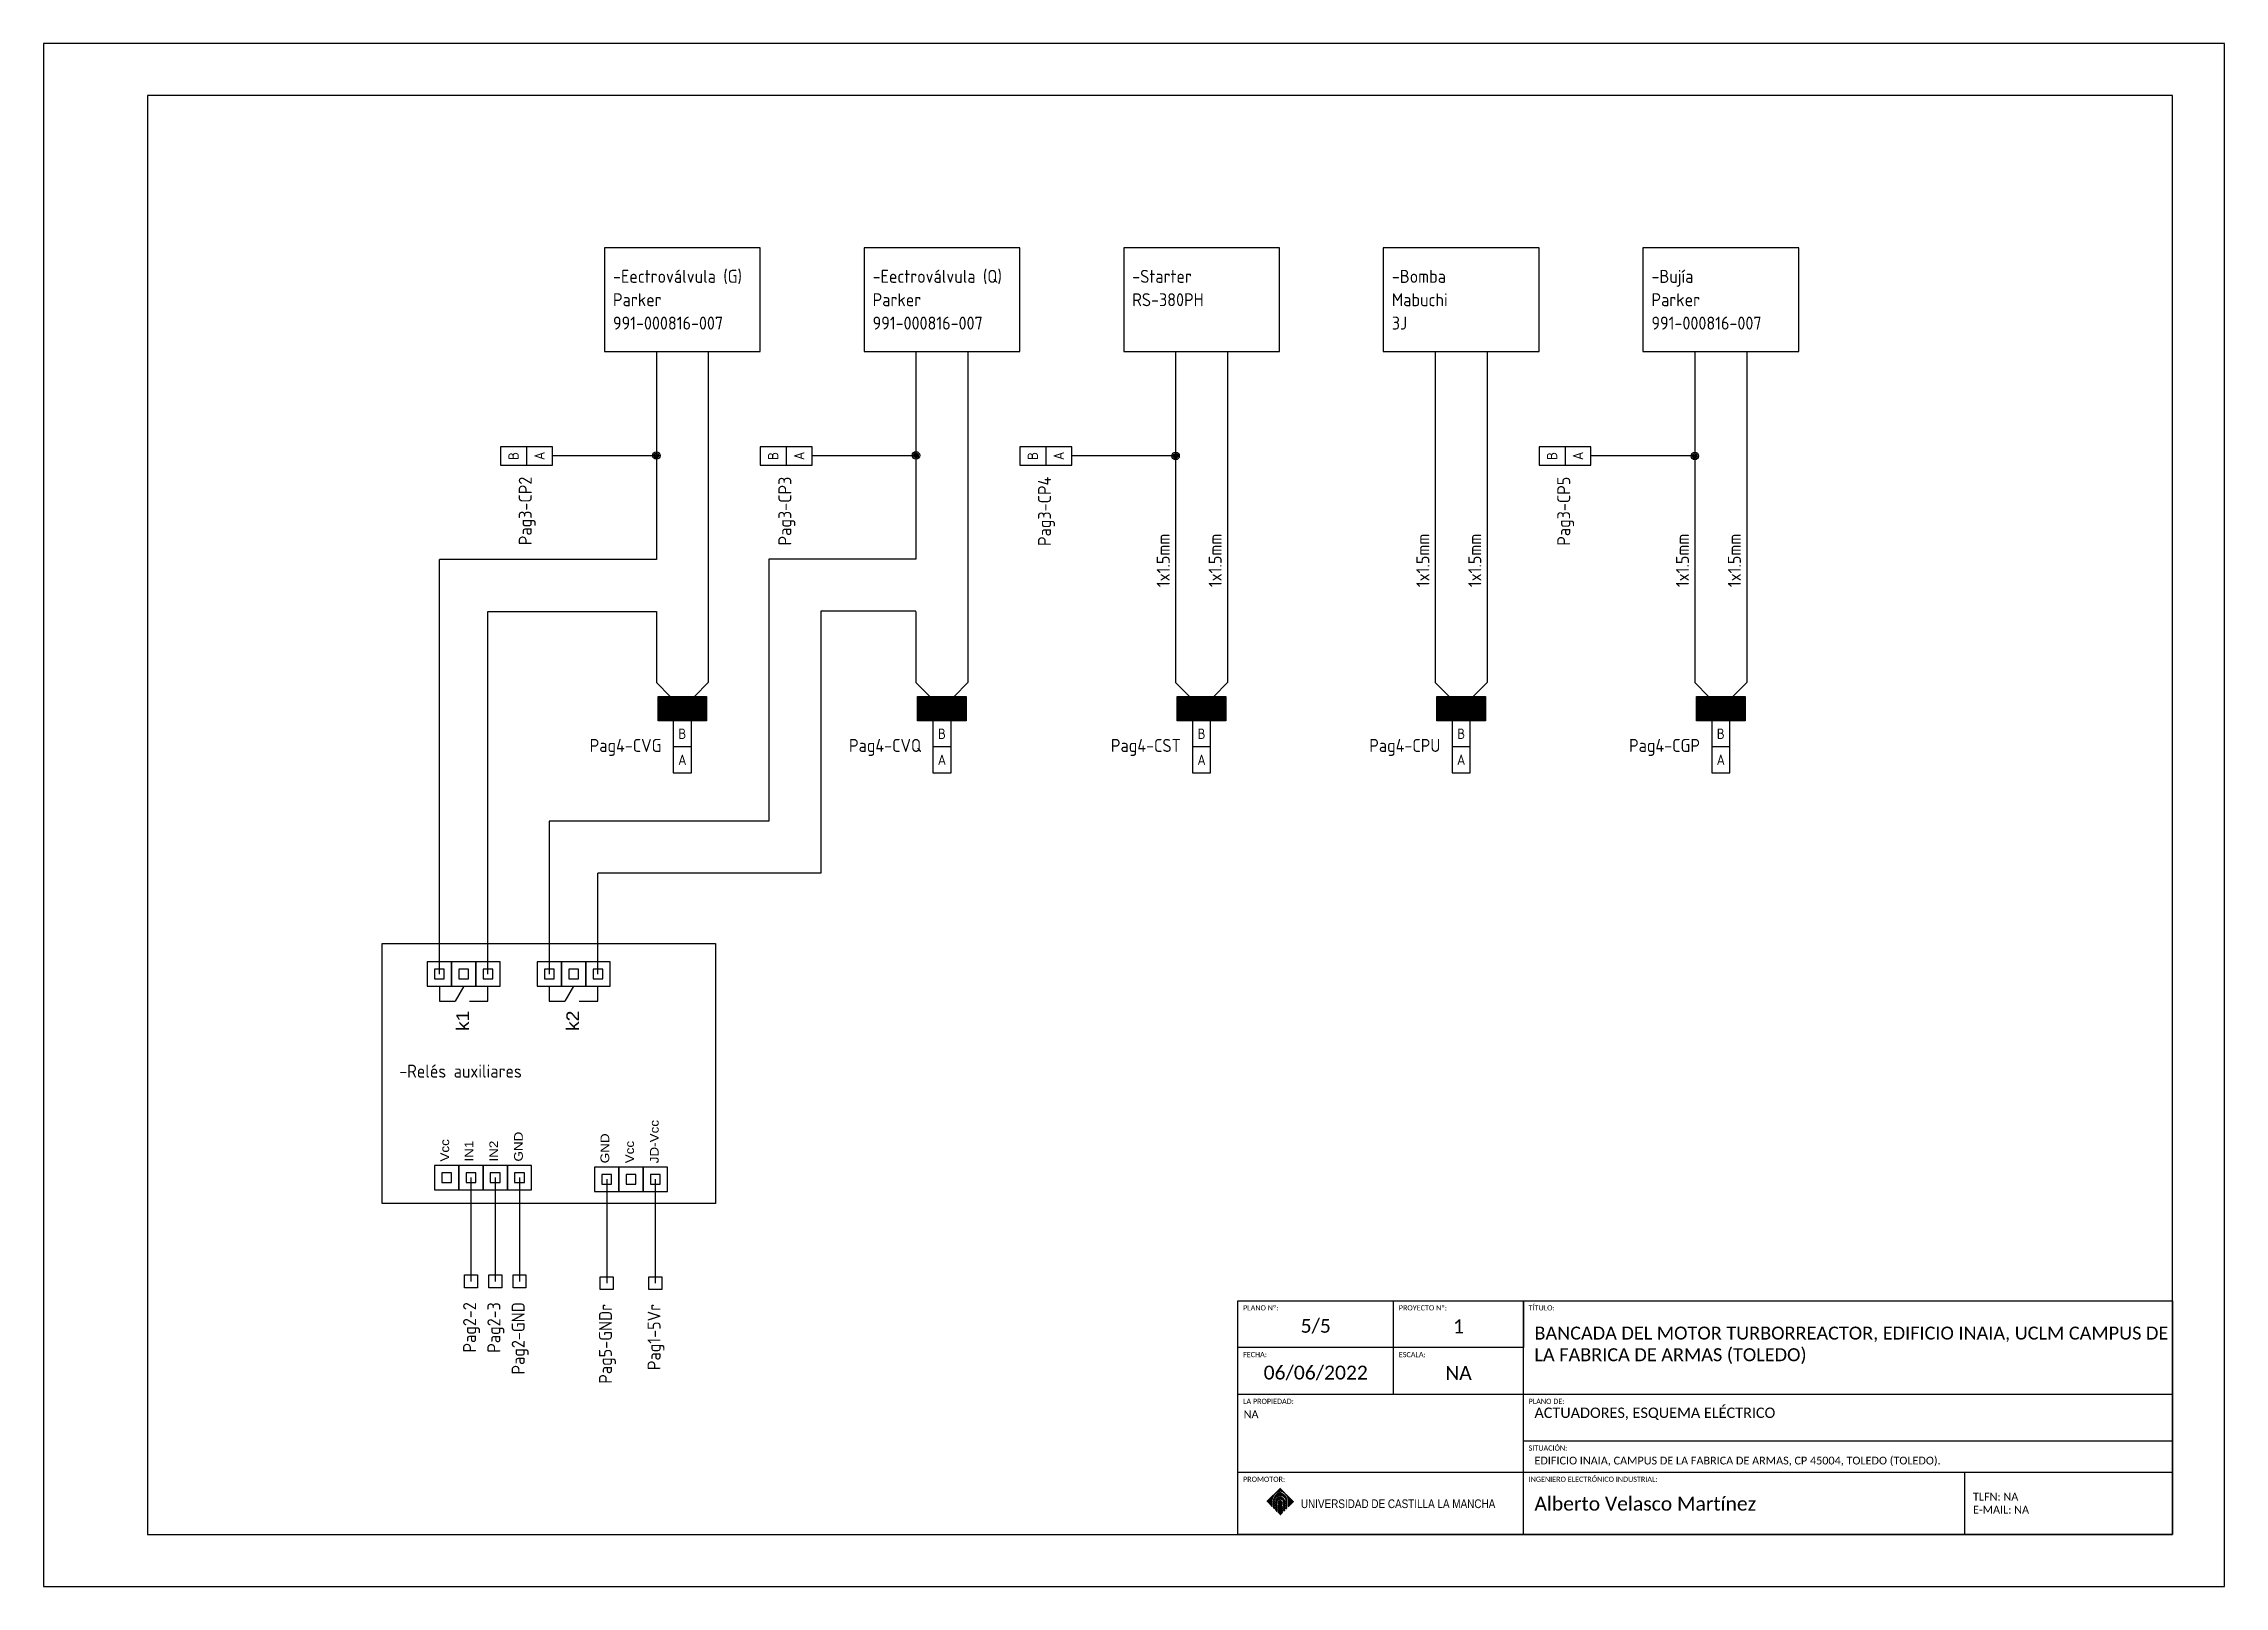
# Model space of a CAD drawing. Header units: millimetres. Extents: x 0 to 2100, y 0 to 297.
# Drawn here: x 1680 to 2100, y 0 to 297 of the extents above; entities that cross this region are included whole.
import ezdxf
from ezdxf.enums import TextEntityAlignment as Align

# ---------------------------------------------------------------- set-up
doc = ezdxf.new("R2010")
doc.units = ezdxf.units.MM
doc.layers.add('00_Leyenda', color=250, linetype='Continuous', lineweight=15)
doc.layers.add('Cajetin', color=7, linetype='Continuous', plot=False)
for name, color, linetype in [('Cajetin1', 7, 'Continuous'), ('Hoja', 7, 'Continuous'), ('MISC', 7, 'Continuous'), ('SYMS', 7, 'Continuous'), ('TAGS', 178, 'Continuous'), ('TERMS', 250, 'Continuous'), ('WIREREF', 10, 'Continuous')]:
    doc.layers.add(name, color=color, linetype=linetype)
doc.layers.add('LOGO CLM', color=7, linetype='Continuous', true_color=0xffffff)
doc.styles.add('estilo3', font='gdt.shx')
doc.styles.get("Standard").update_dxf_attribs({"font": 'arial.ttf'})
doc.styles.add('WD_IEC', font='ISOCP2.shx', dxfattribs={"width": 0.9, "height": 4})

msp = doc.modelspace()

# ---------------------------------------------------------------- texts
at = {"layer": '00_Leyenda', "linetype": 'ByBlock', "lineweight": 0}
for s, width, heights, insert, char_height, attachment_point in [('\\pxi1,ql;{\\fCalibri Light|b0|i0|c0|p34;PLANO Nº:}', 84.3774, [10.15], (1910, 54.12), 1, 1), ('{\\fCalibri Light|b0|i0|c0|p34;5/5}', 30, [5.09], (1925, 50.07), 2.6667, 5), ('\\pxi1,ql;{\\fCalibri Light|b0|i0|c0|p34;PROYECTO Nº:}', 84.3774, [10.15], (1940, 54.12), 1, 1), ('\\pxqc;{\\fCalibri Light|b0|i0|c0|p34;1}', 25, [5.09], (1940, 51.4), 2.6667, 1), ('\\pxi1,ql;{\\fCalibri Light|b0|i0|c0|p34;TÍTULO:}', 84.3774, [10.15], (1965, 54.12), 1, 1), ('{\\fCalibri Light|b0|i0|c0|p34;BANCADA DEL MOTOR TURBORREACTOR, EDIFICIO INAIA, UCLM CAMPUS DE LA FABRICA DE ARMAS (TOLEDO)}', 125, [13.01], (1967.12, 50.01), 2.5, 1), ('\\pxi1,ql;{\\fCalibri Light|b0|i0|c0|p34;FECHA:}', 84.3774, [10.15], (1910, 45.12), 1, 1), ('{\\fCalibri Light|b0|i0|c0|p34;06/06/2022}', 30, [5.09], (1925, 41.07), 2.6667, 5), ('\\pxi1,ql;{\\fCalibri Light|b0|i0|c0|p34;ESCALA:}', 84.3774, [10.15], (1940, 45.12), 1, 1), ('\\pxqc;{\\fCalibri Light|b0|i0|c0|p34;NA}', 25, [5.09], (1940, 42.42), 2.6667, 1), ('\\pxi1,ql;{\\fCalibri Light|b0|i0|c0|p34;LA PROPIEDAD:}', 84.3774, [10.15], (1910, 36.12), 1, 1), ('{\\fCalibri Light|b0|i0|c0|p34;NA}', 53.1941, [12.17], (1911.12, 33.88), 1.5, 1), ('\\pxi1,ql;{\\fCalibri Light|b0|i0|c0|p34;PLANO DE:}', 84.3774, [10.15], (1965, 36.12), 1, 1), ('{\\fCalibri Light|b0|i0|c0|p34;ACTUADORES, ESQUEMA ELÉCTRICO}', 124.5512, [4.51], (1967.12, 34.42), 2, 1), ('\\pxi1,ql;{\\fCalibri Light|b0|i0|c0|p34;SITUACIÓN:}', 84.3774, [10.15], (1965, 27.12), 1, 1), ('\\pxi1,ql;{\\fCalibri Light|b0|i0|c0|p34;PROMOTOR:}', 84.3774, [10.15], (1910, 21.12), 1, 1), ('\\pxi1,ql;{\\fCalibri Light|b0|i0|c0|p34;INGENIERO ELECTRÓNICO INDUSTRIAL:}', 84.3774, [10.15], (1965, 21.12), 1, 1), ('{\\fCalibri Light|b0|i0|c0|p34;EDIFICIO INAIA, CAMPUS DE LA FABRICA DE ARMAS, CP 45004, TOLEDO (TOLEDO).}', 125, [13.01], (1967.12, 24.97), 1.5, 1), ('{\\fCalibri Light|b0|i0|c0|p34;Alberto Velasco Martínez}', 85, [11.4], (1967.12, 15.9), 2.6667, 4), ('\\pxql;{\\fCalibri Light|b0|i0|c0|p34;   TLFN: NA\\P   E-MAIL: NA}', 40, [12], (2050, 16), 1.5, 4)]:
    msp.add_mtext_dynamic_manual_height_columns(s, width=width, gutter_width=13.33, heights=heights, dxfattribs=dict(at, insert=insert, char_height=char_height, attachment_point=attachment_point))
at = {"layer": 'LOGO CLM', "color": 234, "true_color": 0x971c47, "insert": (1922.14, 16.74), "char_height": 1.6667, "width": 41.3899, "attachment_point": 1, "style": 'estilo3'}
msp.add_mtext('{\\fArial Narrow|b0|i0|c0|p34;UNIVERSIDAD DE CASTILLA LA MANCHA}', dxfattribs=at)
at = {"layer": 'MISC', "style": 'WD_IEC'}
for s, p in [('Parker', (1789.66, 246.45)), ('Parker', (1839.66, 246.45)), ('RS-380PH', (1889.66, 246.45)), ('Mabuchi', (1939.66, 246.45)), ('Parker', (1989.66, 246.45)), ('991-000816-007', (1789.66, 241.95)), ('991-000816-007', (1839.66, 241.95)), ('3J', (1939.66, 241.95)), ('991-000816-007', (1989.66, 241.95))]:
    msp.add_text(s, height=2.5, dxfattribs=at).set_placement(p)
at = {"layer": 'TAGS', "style": 'WD_IEC'}
for s, p in [('-Eectroválvula (G)', (1789.66, 250.95)), ('-Eectroválvula (Q)', (1839.66, 250.95)), ('-Starter', (1889.66, 250.95)), ('-Bomba', (1939.66, 250.95)), ('-Bujía', (1989.66, 250.95)), ('-Relés auxiliares', (1748.49, 97.94))]:
    msp.add_text(s, height=2.5, dxfattribs=at).set_placement(p)
for p in [(1896.88, 192.36), (1906.88, 192.36), (1946.88, 192.36), (1956.88, 192.36), (1996.88, 192.36), (2006.88, 192.36)]:
    msp.add_text('1x1.5mm', height=2.5, rotation=90, dxfattribs=at).set_placement(p)
for s, p in [('Pag2-2', (1763.29, 54.7)), ('Pag2-3', (1767.97, 54.7)), ('Pag2-GND', (1772.65, 54.7)), ('Pag5-GNDr', (1789.45, 54.37)), ('Pag1-5Vr', (1798.81, 54.37))]:
    msp.add_text(s, height=2.5, rotation=90, dxfattribs=at).set_placement(p, align=Align.RIGHT)
at = {"layer": 'TERMS', "width": 1.1}
for s, p in [('k1', (1761.94, 110.85)), ('k2', (1783.11, 110.85))]:
    msp.add_text(s, height=2.434, rotation=90, dxfattribs=at).set_placement(p, align=Align.RIGHT)
for s, p in [('JD-Vcc', (1798.45, 81.45)), ('Vcc', (1758.1, 81.78)), ('IN1', (1762.78, 81.78)), ('IN2', (1767.53, 81.78)), ('GND', (1772.29, 81.78)), ('GND', (1788.94, 81.45)), ('Vcc', (1793.7, 81.45))]:
    msp.add_text(s, height=1.685, rotation=90, dxfattribs=at).set_placement(p)

# ---------------------------------------------------------------- blocks, each defined once
blk = doc.blocks.new('VSP1001')
for p, q in [((1.75, 5), (-1.75, 5)), ((-1.75, 5), (-1.75, -5)), ((1.75, -5), (1.75, 5)), ((1.75, 0), (-1.75, 0)), ((-1.75, -5), (1.75, -5))]:
    blk.add_line(p, q)
at = {"linetype": 'Continuous', "style": 'WD_IEC', "width": 0.9, "flags": 8}
blk.add_attdef('TERMDESC01', (-1, 6), '', height=2, rotation=90, dxfattribs=at)
blk.add_attdef('X2WIRE01', text='', height=2, rotation=90, dxfattribs=at).set_placement((1, 6), align=Align.TOP_LEFT)
at = {"style": 'WD_IEC'}
for tag, p in [('INST', (-4, 5)), ('LOC', (-4, 2)), ('TAG1', (-4, -1)), ('DESC1', (-4, -4.1)), ('DESC2', (-4, -7.85)), ('DESC3', (-4, -11.6))]:
    blk.add_attdef(tag, text='', height=2.5, dxfattribs=at).set_placement(p, align=Align.RIGHT)
at = {"style": 'WD_IEC', "width": 0.9, "flags": 1}
for tag, p in [('ACE_FLAG', (-0.5, 4.5)), ('X2TERM01', (0, 5)), ('CAT', (-0.96, 0.48)), ('MFG', (-0.88, 1.65)), ('ASSYCODE', (-1.03, -0.58)), ('FAMILY', (-1.03, -1.66)), ('X8TERM02', (0, -5))]:
    blk.add_attdef(tag, p, '', height=0.25, dxfattribs=at)
at = {"style": 'WD_IEC'}
for tag, p in [('TERM01', (0, 2.5)), ('TERM02', (0, -2.5))]:
    blk.add_attdef(tag, text='', height=2, dxfattribs=at).set_placement(p, align=Align.MIDDLE_CENTER)
at = {"linetype": 'Continuous', "style": 'WD_IEC', "width": 0.9, "flags": 8}
blk.add_attdef('TERMDESC02', text='', height=2, rotation=90, dxfattribs=at).set_placement((-1, -6), align=Align.RIGHT)
blk.add_attdef('X8WIRE02', text='', height=2, rotation=90, dxfattribs=at).set_placement((1, -6), align=Align.TOP_RIGHT)
blk = doc.blocks.new('WDDOT')
for radius in [0.72, 0.449, 0.223]:
    blk.add_circle((0, 0), radius)
blk = doc.blocks.new('VT0_01')
for p, q in [((-1.25, -1.25), (-1.25, 1.25)), ((-1.25, 1.25), (1.25, 1.25)), ((1.25, 1.25), (1.25, -1.25)), ((1.25, -1.25), (-1.25, -1.25))]:
    blk.add_line(p, q)
at = {"style": 'WD_IEC', "flags": 1}
for tag, p in [('X4TERM01', (-1.25, 0)), ('X2TERM01', (0, 1.25)), ('X1TERM01', (1.25, 0)), ('X8TERM01', (0, -1.25))]:
    blk.add_attdef(tag, p, '', height=0.32, dxfattribs=at)

# ---------------------------------------------------------------- hatches: boundary and pattern name
h = msp.add_hatch(color=1)
h.dxf.hatch_style = 1
h.paths.add_polyline_path([(1803.01, 171.32), (1803.01, 166.64), (1807.69, 166.64), (1807.69, 171.32)])
h = msp.add_hatch(color=1)
h.dxf.hatch_style = 1
h.paths.add_polyline_path([(1853.01, 171.32), (1853.01, 166.64), (1857.69, 166.64), (1857.69, 171.32)])
h = msp.add_hatch(color=1)
h.dxf.hatch_style = 1
h.paths.add_polyline_path([(1903.01, 166.64), (1903.01, 171.32), (1898.33, 171.32), (1898.33, 166.64)])
h = msp.add_hatch(color=3)
h.dxf.hatch_style = 1
h.paths.add_polyline_path([(1953.01, 166.64), (1953.01, 171.32), (1948.33, 171.32), (1948.33, 166.64)])
h = msp.add_hatch(color=2)
h.dxf.hatch_style = 1
h.paths.add_polyline_path([(2003.01, 166.64), (2003.01, 171.32), (1998.33, 171.32), (1998.33, 166.64)])
at = {"layer": 'WIREREF', "true_color": 0x000000}
h = msp.add_hatch(color=18, dxfattribs=at)
h.dxf.hatch_style = 1
h.paths.add_polyline_path([(1798.33, 166.64), (1803.01, 166.64), (1803.01, 171.32), (1798.33, 171.32)])
h = msp.add_hatch(color=18, dxfattribs=at)
h.dxf.hatch_style = 1
h.paths.add_polyline_path([(1848.33, 166.64), (1853.01, 166.64), (1853.01, 171.32), (1848.33, 171.32)])
at = {"layer": 'WIREREF'}
h = msp.add_hatch(color=5, dxfattribs=at)
h.dxf.hatch_style = 1
h.paths.add_polyline_path([(1907.69, 171.32), (1903.01, 171.32), (1903.01, 166.64), (1907.69, 166.64)])
h = msp.add_hatch(color=1, dxfattribs=at)
h.dxf.hatch_style = 1
h.paths.add_polyline_path([(1957.69, 171.32), (1953.01, 171.32), (1953.01, 166.64), (1957.69, 166.64)])
at = {"layer": 'WIREREF', "true_color": 0x000000}
h = msp.add_hatch(color=18, dxfattribs=at)
h.dxf.hatch_style = 1
h.paths.add_polyline_path([(2007.69, 171.32), (2003.01, 171.32), (2003.01, 166.64), (2007.69, 166.64)])

# ---------------------------------------------------------------- linework, layer by layer
for p, q in [((1756.22, 115.53), (1756.22, 112.64)), ((1760.9, 115.53), (1759.23, 112.64)), ((1765.58, 112.64), (1765.58, 115.53)), ((1777.38, 115.52), (1777.38, 112.64)), ((1782.07, 115.52), (1780.4, 112.64)), ((1786.75, 112.64), (1786.75, 115.52)), ((1756.22, 112.64), (1759.23, 112.64)), ((1762, 112.64), (1765.58, 112.64)), ((1777.38, 112.64), (1780.4, 112.64)), ((1783.17, 112.64), (1786.75, 112.64))]:
    msp.add_line(p, q)
for points in [[(1788.01, 237.7), (1818.01, 237.7), (1818.01, 257.7), (1788.01, 257.7)], [(1838.01, 237.7), (1868.01, 237.7), (1868.01, 257.7), (1838.01, 257.7)], [(1888.01, 237.7), (1918.01, 237.7), (1918.01, 257.7), (1888.01, 257.7)], [(1938.01, 237.7), (1968.01, 237.7), (1968.01, 257.7), (1938.01, 257.7)], [(1988.01, 237.7), (2018.01, 237.7), (2018.01, 257.7), (1988.01, 257.7)], [(1798.33, 166.64), (1798.33, 171.32), (1803.01, 171.32), (1803.01, 166.64)], [(1803.01, 166.64), (1803.01, 171.32), (1807.69, 171.32), (1807.69, 166.64)], [(1848.33, 166.64), (1848.33, 171.32), (1853.01, 171.32), (1853.01, 166.64)], [(1853.01, 166.64), (1853.01, 171.32), (1857.69, 171.32), (1857.69, 166.64)], [(1903.01, 171.32), (1903.01, 166.64), (1898.33, 166.64), (1898.33, 171.32)], [(1907.69, 171.32), (1907.69, 166.64), (1903.01, 166.64), (1903.01, 171.32)], [(1953.01, 171.32), (1953.01, 166.64), (1948.33, 166.64), (1948.33, 171.32)], [(1957.69, 171.32), (1957.69, 166.64), (1953.01, 166.64), (1953.01, 171.32)], [(2003.01, 171.32), (2003.01, 166.64), (1998.33, 166.64), (1998.33, 171.32)], [(2007.69, 171.32), (2007.69, 166.64), (2003.01, 166.64), (2003.01, 171.32)], [(1745.18, 123.73), (1809.39, 123.73), (1809.39, 73.73), (1745.18, 73.73)], [(1753.88, 120.21), (1753.88, 115.53), (1758.56, 115.53), (1758.56, 120.21)], [(1755.28, 118.8), (1755.28, 116.93), (1757.15, 116.93), (1757.15, 118.8)], [(1758.56, 120.21), (1758.56, 115.53), (1763.24, 115.53), (1763.24, 120.21)], [(1759.96, 118.8), (1759.96, 116.93), (1761.83, 116.93), (1761.83, 118.8)], [(1763.24, 120.21), (1763.24, 115.53), (1767.92, 115.53), (1767.92, 120.21)], [(1764.64, 118.8), (1764.64, 116.93), (1766.51, 116.93), (1766.51, 118.8)], [(1775.05, 120.21), (1775.05, 115.53), (1779.73, 115.53), (1779.73, 120.21)], [(1776.45, 118.8), (1776.45, 116.93), (1778.32, 116.93), (1778.32, 118.8)], [(1779.73, 120.21), (1779.73, 115.53), (1784.41, 115.53), (1784.41, 120.21)], [(1781.13, 118.8), (1781.13, 116.93), (1783, 116.93), (1783, 118.8)], [(1784.41, 120.21), (1784.41, 115.53), (1789.09, 115.53), (1789.09, 120.21)], [(1785.81, 118.8), (1785.81, 116.93), (1787.68, 116.93), (1787.68, 118.8)], [(1755.27, 81.04), (1755.27, 76.36), (1759.95, 76.36), (1759.95, 81.04)], [(1759.95, 81.04), (1759.95, 76.36), (1764.63, 76.36), (1764.63, 81.04)], [(1764.63, 81.04), (1764.63, 76.36), (1769.31, 76.36), (1769.31, 81.04)], [(1769.31, 81.04), (1769.31, 76.36), (1773.99, 76.36), (1773.99, 81.04)], [(1786.11, 80.71), (1786.11, 76.03), (1790.79, 76.03), (1790.79, 80.71)], [(1790.79, 80.71), (1790.79, 76.03), (1795.47, 76.03), (1795.47, 80.71)], [(1795.47, 80.71), (1795.47, 76.03), (1800.15, 76.03), (1800.15, 80.71)], [(1756.67, 79.63), (1756.67, 77.76), (1758.54, 77.76), (1758.54, 79.63)], [(1761.35, 79.63), (1761.35, 77.76), (1763.22, 77.76), (1763.22, 79.63)], [(1766.03, 79.63), (1766.03, 77.76), (1767.9, 77.76), (1767.9, 79.63)], [(1770.71, 79.63), (1770.71, 77.76), (1772.59, 77.76), (1772.59, 79.63)], [(1787.51, 79.3), (1787.51, 77.43), (1789.39, 77.43), (1789.39, 79.3)], [(1792.19, 79.3), (1792.19, 77.43), (1794.07, 77.43), (1794.07, 79.3)], [(1796.87, 79.3), (1796.87, 77.43), (1798.75, 77.43), (1798.75, 79.3)]]:
    msp.add_lwpolyline(points, close=True)
at = {"layer": 'Cajetin'}
msp.add_line((1965, 46), (1965, 55), dxfattribs=at)
at = {"layer": 'Cajetin1'}
for p, q in [((1940, 37), (1940, 55)), ((1965, 46), (1910, 46)), ((1910, 37), (2090, 37)), ((1965, 28), (2090, 28)), ((2050, 10), (2050, 22))]:
    msp.add_line(p, q, dxfattribs=at)
for points in [[(1700, 10), (2090, 10), (2090, 287), (1700, 287)], [(2090, 55), (2090, 37), (2090, 10), (1910, 10), (1910, 55)]]:
    msp.add_lwpolyline(points, close=True, dxfattribs=at)
for points in [[(1965, 55), (1965, 46), (1910, 46)], [(1910, 22), (1965, 22), (1965, 46)], [(1965, 10), (1965, 22), (2090, 22)]]:
    msp.add_lwpolyline(points, dxfattribs=at)
at = {"layer": 'Hoja'}
msp.add_lwpolyline([(1680, 0), (2100, 0), (2100, 297), (1680, 297)], close=True, dxfattribs=at)
at = {"layer": 'LOGO CLM', "color": 234, "true_color": 0x971c47}
for p, q in [((1915.61, 16.31), (1918.19, 18.89)), ((1915.65, 16.28), (1917.14, 17.76)), ((1915.69, 16.24), (1916.9, 17.45)), ((1915.73, 16.2), (1916.81, 17.28)), ((1915.77, 16.16), (1916.75, 17.15)), ((1915.8, 16.12), (1916.71, 17.03)), ((1915.84, 16.09), (1916.68, 16.93)), ((1915.88, 16.05), (1916.66, 16.83)), ((1916.86, 16.57), (1917.26, 16.97)), ((1916.86, 16.49), (1917.16, 16.8)), ((1916.87, 16.66), (1918.29, 18.08)), ((1916.88, 16.75), (1918.23, 18.09)), ((1916.9, 16.84), (1918.17, 18.11)), ((1916.93, 16.95), (1918.07, 18.09)), ((1916.97, 17.06), (1917.96, 18.05)), ((1917.03, 17.2), (1917.82, 17.99)), ((1917.13, 17.37), (1917.65, 17.89)), ((1917.24, 17.86), (1918.23, 18.85)), ((1917.28, 16.39), (1918.13, 17.23)), ((1917.28, 16.32), (1918.2, 17.23)), ((1917.28, 16.24), (1918.27, 17.23)), ((1917.29, 16.47), (1918.04, 17.23)), ((1917.31, 16.57), (1917.95, 17.21)), ((1917.34, 16.68), (1917.84, 17.18)), ((1917.42, 16.83), (1917.68, 17.1)), ((1917.55, 18.1), (1918.27, 18.82)), ((1917.55, 17.26), (1918.34, 18.06)), ((1917.71, 18.19), (1918.31, 18.78)), ((1917.72, 17.36), (1918.4, 18.03)), ((1917.75, 16.63), (1918.34, 17.22)), ((1917.84, 17.4), (1918.45, 18.01)), ((1917.85, 18.25), (1918.34, 18.74)), ((1917.92, 16.72), (1918.4, 17.2)), ((1917.94, 17.43), (1918.5, 17.99)), ((1917.97, 18.29), (1918.38, 18.7)), ((1918.02, 16.75), (1918.46, 17.18)), ((1918.03, 17.44), (1918.55, 17.96)), ((1918.07, 18.32), (1918.42, 18.66)), ((1918.11, 17.45), (1918.6, 17.94)), ((1918.11, 16.76), (1918.51, 17.16)), ((1918.17, 18.34), (1918.46, 18.63)), ((1918.19, 17.45), (1918.65, 17.91)), ((1918.19, 16.76), (1918.56, 17.14)), ((1918.23, 18.32), (1918.49, 18.59)), ((1918.25, 16.76), (1918.61, 17.11)), ((1918.26, 17.45), (1918.69, 17.88)), ((1918.29, 18.3), (1918.53, 18.55)), ((1918.32, 16.74), (1918.66, 17.08)), ((1918.33, 17.44), (1918.74, 17.85)), ((1918.35, 18.29), (1918.57, 18.51)), ((1918.37, 16.72), (1918.7, 17.05)), ((1918.39, 17.42), (1918.78, 17.81)), ((1918.4, 18.27), (1918.61, 18.47)), ((1918.43, 16.7), (1918.74, 17.02)), ((1918.45, 17.41), (1918.82, 17.78)), ((1918.46, 18.25), (1918.65, 18.44)), ((1918.48, 16.68), (1918.78, 16.98)), ((1918.51, 18.22), (1918.68, 18.4)), ((1918.51, 17.39), (1918.87, 17.75)), ((1918.52, 16.65), (1918.82, 16.94)), ((1918.56, 18.2), (1918.72, 18.36)), ((1918.57, 17.37), (1918.91, 17.71)), ((1918.57, 16.61), (1918.85, 16.9)), ((1918.61, 18.18), (1918.76, 18.32)), ((1918.61, 16.58), (1918.88, 16.85)), ((1918.62, 17.35), (1918.95, 17.67)), ((1918.64, 16.54), (1918.91, 16.81)), ((1918.66, 18.15), (1918.8, 18.28)), ((1918.67, 17.32), (1918.98, 17.64)), ((1918.71, 18.12), (1918.84, 18.25)), ((1918.72, 17.3), (1919.02, 17.6)), ((1918.76, 18.09), (1918.87, 18.21)), ((1918.77, 17.27), (1919.05, 17.56)), ((1918.81, 18.07), (1918.91, 18.17)), ((1918.81, 17.24), (1919.09, 17.51)), ((1918.85, 18.03), (1918.95, 18.13)), ((1918.85, 17.2), (1919.12, 17.47)), ((1918.89, 18), (1918.99, 18.1)), ((1918.89, 17.17), (1919.15, 17.43)), ((1918.93, 17.13), (1919.18, 17.38)), ((1918.94, 17.97), (1919.03, 18.06)), ((1918.97, 17.09), (1919.21, 17.34)), ((1918.98, 17.94), (1919.06, 18.02)), ((1919, 17.05), (1919.24, 17.29)), ((1919.02, 17.9), (1919.1, 17.98)), ((1919.04, 17.01), (1919.27, 17.24)), ((1919.06, 17.87), (1919.14, 17.94)), ((1919.07, 16.96), (1919.29, 17.19)), ((1919.1, 17.83), (1919.18, 17.91)), ((1919.1, 16.92), (1919.32, 17.14)), ((1919.12, 16.87), (1919.34, 17.08)), ((1919.14, 17.79), (1919.21, 17.87)), ((1919.15, 16.82), (1919.36, 17.03)), ((1919.17, 17.75), (1919.25, 17.83)), ((1919.17, 16.76), (1919.38, 16.97)), ((1919.19, 16.71), (1919.4, 16.91)), ((1919.21, 17.71), (1919.29, 17.79)), ((1919.21, 16.65), (1919.41, 16.85)), ((1919.24, 17.67), (1919.33, 17.75)), ((1919.28, 17.63), (1919.37, 17.72)), ((1919.31, 17.58), (1919.4, 17.68)), ((1919.34, 17.54), (1919.44, 17.64)), ((1919.37, 17.49), (1919.48, 17.6)), ((1919.4, 17.45), (1919.52, 17.56)), ((1919.43, 17.4), (1919.56, 17.53)), ((1919.45, 17.35), (1919.59, 17.49)), ((1919.48, 17.3), (1919.63, 17.45)), ((1919.5, 17.25), (1919.67, 17.41)), ((1919.53, 17.2), (1919.71, 17.38)), ((1919.55, 17.14), (1919.75, 17.34)), ((1919.57, 17.09), (1919.78, 17.3)), ((1919.59, 17.03), (1919.82, 17.26)), ((1919.61, 16.97), (1919.86, 17.22)), ((1919.62, 16.91), (1919.9, 17.19)), ((1919.64, 16.85), (1919.93, 17.15)), ((1919.65, 16.79), (1919.97, 17.11)), ((1919.66, 16.72), (1920.01, 17.07)), ((1919.67, 16.65), (1920.05, 17.03)), ((1919.67, 16.58), (1920.09, 17)), ((1919.68, 16.51), (1920.12, 16.96)), ((1919.68, 16.44), (1920.16, 16.92)), ((1919.68, 16.36), (1920.2, 16.88)), ((1919.68, 16.28), (1920.24, 16.84)), ((1919.68, 16.21), (1920.28, 16.81)), ((1915.92, 16.01), (1916.64, 16.73)), ((1915.96, 15.97), (1916.63, 16.65)), ((1915.99, 15.94), (1916.62, 16.57)), ((1916.03, 15.9), (1916.62, 16.49)), ((1916.07, 15.86), (1916.62, 16.41)), ((1916.11, 15.82), (1916.62, 16.33)), ((1916.15, 15.78), (1916.62, 16.26)), ((1916.18, 15.75), (1916.62, 16.18)), ((1916.22, 15.71), (1916.62, 16.11)), ((1916.26, 15.67), (1916.62, 16.03)), ((1916.3, 15.63), (1916.62, 15.96)), ((1916.33, 15.59), (1916.62, 15.88)), ((1916.37, 15.56), (1916.62, 15.8)), ((1916.41, 15.52), (1916.62, 15.73)), ((1916.45, 15.48), (1916.62, 15.65)), ((1916.49, 15.44), (1916.62, 15.58)), ((1916.52, 15.4), (1916.62, 15.5)), ((1916.56, 15.37), (1916.62, 15.42)), ((1916.6, 15.33), (1916.62, 15.35)), ((1916.86, 16.42), (1917.12, 16.68)), ((1916.86, 16.34), (1917.09, 16.58)), ((1916.86, 16.27), (1917.08, 16.49)), ((1916.86, 16.19), (1917.07, 16.4)), ((1916.86, 16.12), (1917.07, 16.33)), ((1916.86, 16.04), (1917.07, 16.25)), ((1916.86, 15.96), (1917.07, 16.18)), ((1916.86, 15.89), (1917.07, 16.1)), ((1916.86, 15.81), (1917.07, 16.03)), ((1916.86, 15.74), (1917.07, 15.95)), ((1916.86, 15.66), (1917.07, 15.87)), ((1916.86, 15.58), (1917.07, 15.8)), ((1916.86, 15.51), (1917.07, 15.72)), ((1916.86, 15.43), (1917.07, 15.65)), ((1916.86, 15.36), (1917.07, 15.57)), ((1916.86, 15.28), (1917.07, 15.49)), ((1916.86, 15.21), (1917.07, 15.42)), ((1916.86, 15.13), (1917.07, 15.34)), ((1916.87, 15.06), (1917.07, 15.27)), ((1916.9, 15.03), (1917.07, 15.19)), ((1916.94, 14.99), (1917.07, 15.12)), ((1916.98, 14.95), (1917.07, 15.04)), ((1917.02, 14.91), (1917.07, 14.96)), ((1917.05, 14.87), (1917.07, 14.89)), ((1917.28, 16.16), (1917.62, 16.5)), ((1917.28, 16.09), (1917.53, 16.33)), ((1917.28, 16.01), (1917.5, 16.23)), ((1917.28, 15.94), (1917.49, 16.14)), ((1917.28, 15.86), (1917.49, 16.07)), ((1917.28, 15.78), (1917.5, 16)), ((1917.28, 15.71), (1917.51, 15.94)), ((1917.28, 15.63), (1917.53, 15.88)), ((1917.28, 15.56), (1917.55, 15.82)), ((1917.28, 15.48), (1917.58, 15.78)), ((1917.28, 15.41), (1917.61, 15.73)), ((1917.28, 15.33), (1917.64, 15.69)), ((1917.28, 15.25), (1917.5, 15.47)), ((1917.28, 15.18), (1917.49, 15.38)), ((1917.28, 15.1), (1917.49, 15.31)), ((1917.28, 15.03), (1917.49, 15.23)), ((1917.28, 14.95), (1917.49, 15.16)), ((1917.28, 14.88), (1917.49, 15.08)), ((1917.28, 14.8), (1917.49, 15)), ((1917.28, 14.72), (1917.49, 14.93)), ((1917.28, 14.65), (1917.49, 14.85)), ((1917.32, 14.61), (1917.49, 14.78)), ((1917.36, 14.57), (1917.49, 14.7)), ((1917.4, 14.53), (1917.49, 14.63)), ((1917.43, 14.5), (1917.49, 14.55)), ((1917.47, 14.46), (1917.49, 14.47)), ((1917.7, 16.13), (1918.12, 16.55)), ((1917.7, 15.37), (1918.57, 16.24)), ((1917.7, 15.3), (1918.59, 16.18)), ((1917.7, 15.22), (1918.59, 16.12)), ((1917.7, 15.15), (1918.59, 16.03)), ((1917.7, 15.07), (1918.56, 15.93)), ((1917.7, 15), (1918.46, 15.75)), ((1917.7, 14.92), (1918.46, 15.68)), ((1917.7, 14.84), (1918.46, 15.6)), ((1917.7, 14.77), (1918.46, 15.53)), ((1917.7, 14.69), (1918.52, 15.51)), ((1917.7, 14.62), (1918.56, 15.48)), ((1917.7, 14.54), (1918.59, 15.43)), ((1917.7, 14.47), (1918.59, 15.36)), ((1917.7, 14.39), (1918.59, 15.28)), ((1917.7, 14.31), (1918.59, 15.21)), ((1917.7, 14.24), (1918.59, 15.13)), ((1917.71, 16.06), (1918.19, 16.55)), ((1917.72, 16), (1918.26, 16.54)), ((1917.72, 16.23), (1918.03, 16.53)), ((1917.73, 14.19), (1918.59, 15.05)), ((1917.74, 15.94), (1918.32, 16.52)), ((1917.76, 15.89), (1918.37, 16.49)), ((1917.77, 14.16), (1918.59, 14.98)), ((1917.79, 15.84), (1918.41, 16.46)), ((1917.8, 16.38), (1917.87, 16.45)), ((1917.81, 14.12), (1918.59, 14.9)), ((1917.82, 15.8), (1918.45, 16.43)), ((1917.84, 15.74), (1918.49, 16.39)), ((1917.84, 15.66), (1918.52, 16.35)), ((1917.84, 15.59), (1918.55, 16.3)), ((1917.85, 14.08), (1918.59, 14.83)), ((1917.89, 14.04), (1918.59, 14.75)), ((1917.92, 14.01), (1918.59, 14.68)), ((1917.96, 13.97), (1918.59, 14.6)), ((1918, 13.93), (1918.59, 14.52)), ((1918.04, 13.89), (1918.59, 14.45)), ((1918.08, 13.85), (1918.59, 14.37)), ((1918.11, 13.82), (1918.59, 14.3)), ((1918.15, 13.78), (1918.59, 14.22)), ((1918.68, 16.5), (1918.94, 16.76)), ((1918.68, 15.66), (1919.04, 16.02)), ((1918.71, 16.45), (1918.96, 16.71)), ((1918.72, 15.63), (1919.04, 15.95)), ((1918.73, 15.79), (1919.04, 16.1)), ((1918.74, 16.4), (1918.99, 16.65)), ((1918.75, 15.58), (1919.04, 15.87)), ((1918.76, 16.35), (1919, 16.6)), ((1918.78, 16.3), (1919.02, 16.53)), ((1918.78, 15.92), (1919.04, 16.17)), ((1918.78, 15.54), (1919.04, 15.79)), ((1918.8, 16.24), (1919.03, 16.47)), ((1918.8, 16.02), (1919.04, 16.25)), ((1918.8, 15.48), (1919.04, 15.72)), ((1918.81, 16.17), (1919.04, 16.4)), ((1918.81, 16.1), (1919.04, 16.33)), ((1918.81, 15.42), (1919.04, 15.64)), ((1918.81, 15.34), (1919.04, 15.57)), ((1918.81, 15.26), (1919.04, 15.49)), ((1918.81, 15.19), (1919.04, 15.42)), ((1918.81, 15.11), (1919.04, 15.34)), ((1918.81, 15.04), (1919.04, 15.26)), ((1918.81, 14.96), (1919.04, 15.19)), ((1918.81, 14.89), (1919.04, 15.11)), ((1918.81, 14.81), (1919.04, 15.04)), ((1918.81, 14.73), (1919.04, 14.96)), ((1918.81, 14.66), (1919.04, 14.89)), ((1918.81, 14.58), (1919.04, 14.81)), ((1918.81, 14.51), (1919.04, 14.73)), ((1918.85, 14.47), (1919.04, 14.66)), ((1919.23, 16.59), (1919.43, 16.79)), ((1919.24, 16.53), (1919.44, 16.73)), ((1919.25, 16.46), (1919.45, 16.66)), ((1919.25, 16.39), (1919.46, 16.59)), ((1919.25, 16.31), (1919.46, 16.52)), ((1919.25, 16.24), (1919.46, 16.45)), ((1919.25, 16.16), (1919.46, 16.37)), ((1919.25, 16.09), (1919.46, 16.3)), ((1919.25, 16.01), (1919.46, 16.22)), ((1919.25, 15.93), (1919.46, 16.15)), ((1919.25, 15.86), (1919.46, 16.07)), ((1919.25, 15.78), (1919.46, 15.99)), ((1919.25, 15.71), (1919.46, 15.92)), ((1919.25, 15.63), (1919.46, 15.84)), ((1919.25, 15.55), (1919.46, 15.77)), ((1919.25, 15.48), (1919.46, 15.69)), ((1919.25, 15.4), (1919.46, 15.62)), ((1919.25, 15.33), (1919.46, 15.54)), ((1919.25, 15.25), (1919.46, 15.46)), ((1919.25, 15.18), (1919.46, 15.39)), ((1919.25, 15.1), (1919.46, 15.31)), ((1919.25, 15.02), (1919.46, 15.24)), ((1919.25, 14.95), (1919.46, 15.16)), ((1919.25, 14.87), (1919.46, 15.08)), ((1919.68, 16.13), (1920.31, 16.77)), ((1919.68, 16.06), (1920.35, 16.73)), ((1919.68, 15.98), (1920.39, 16.69)), ((1919.68, 15.91), (1920.43, 16.66)), ((1919.68, 15.83), (1920.47, 16.62)), ((1919.68, 15.75), (1920.5, 16.58)), ((1919.68, 15.68), (1920.54, 16.54)), ((1919.68, 15.6), (1920.58, 16.5)), ((1919.68, 15.53), (1920.62, 16.47)), ((1919.68, 15.45), (1920.65, 16.43)), ((1919.68, 15.37), (1920.69, 16.39)), ((1919.68, 15.3), (1920.73, 16.35))]:
    msp.add_line(p, q, dxfattribs=at)
at = {"layer": 'WIREREF'}
for p, q in [((1798.01, 237.7), (1798.01, 197.7)), ((1808.01, 237.7), (1808.01, 173.98)), ((1848.01, 237.7), (1848.01, 197.76)), ((1858.01, 237.7), (1858.01, 173.98)), ((1898.01, 237.7), (1898.01, 173.98)), ((1908.01, 237.7), (1908.01, 173.98)), ((1948.01, 237.7), (1948.01, 173.98)), ((1958.01, 237.7), (1958.01, 173.98)), ((1998.01, 237.7), (1998.01, 173.98)), ((2008.01, 237.7), (2008.01, 173.98)), ((1798.01, 217.63), (1778.01, 217.63)), ((1848.01, 217.63), (1828.01, 217.63)), ((1898.01, 217.63), (1878.01, 217.63)), ((1998.01, 217.63), (1978.01, 217.63)), ((1798.01, 197.7), (1756.22, 197.7)), ((1756.22, 154.26), (1756.22, 197.7)), ((1848.01, 197.76), (1819.67, 197.76)), ((1819.67, 197.76), (1819.67, 154.26)), ((1765.58, 187.7), (1798.01, 187.7)), ((1765.58, 154.26), (1765.58, 187.7)), ((1798.01, 187.7), (1798.01, 173.98)), ((1829.67, 187.76), (1829.67, 154.26)), ((1848.01, 187.76), (1829.67, 187.76)), ((1848.01, 187.7), (1848.01, 173.98)), ((1798.01, 173.98), (1800.67, 171.32)), ((1808.01, 173.98), (1805.35, 171.32)), ((1848.01, 173.98), (1850.67, 171.32)), ((1858.01, 173.98), (1855.35, 171.32)), ((1898.01, 173.98), (1900.67, 171.32)), ((1908.01, 173.98), (1905.35, 171.32)), ((1948.01, 173.98), (1950.67, 171.32)), ((1958.01, 173.98), (1955.35, 171.32)), ((1998.01, 173.98), (2000.67, 171.32)), ((2008.01, 173.98), (2005.35, 171.32)), ((1756.22, 117.87), (1756.22, 154.26)), ((1765.58, 117.87), (1765.58, 154.26)), ((1819.67, 154.26), (1819.67, 147.33)), ((1829.67, 154.26), (1829.67, 137.33)), ((1819.67, 147.33), (1777.39, 147.33)), ((1777.39, 147.33), (1777.39, 117.87)), ((1829.67, 137.33), (1786.75, 137.33)), ((1786.75, 117.87), (1786.75, 137.33)), ((1762.29, 78.7), (1762.29, 58.7)), ((1766.97, 78.7), (1766.97, 58.7)), ((1771.65, 78.7), (1771.65, 58.7)), ((1788.45, 78.37), (1788.45, 58.37)), ((1797.81, 78.37), (1797.81, 58.37))]:
    msp.add_line(p, q, dxfattribs=at)

# ---------------------------------------------------------------- block references
at = {"layer": 'SYMS'}
ref = msp.add_blockref('VSP1001', (1773.01, 217.63), dxfattribs=dict(at, rotation=90))
ref.add_attrib('TAG1', 'Pag3-CP2', dxfattribs={"layer": 'TAGS', "height": 2.5, "rotation": 90, "style": 'WD_IEC'}).set_placement((1774.01, 213.63), align=Align.RIGHT)
ref.add_attrib('TERM01', 'B', dxfattribs={"layer": 'TERMS', "height": 2, "rotation": 90, "style": 'WD_IEC'}).set_placement((1770.51, 217.63), align=Align.MIDDLE_CENTER)
ref.add_attrib('TERM02', 'A', dxfattribs={"layer": 'TERMS', "height": 2, "rotation": 90, "style": 'WD_IEC'}).set_placement((1775.51, 217.63), align=Align.MIDDLE_CENTER)
for name, p in [('WDDOT', (1798.01, 217.7)), ('WDDOT', (1848.01, 217.73)), ('WDDOT', (1898.01, 217.63)), ('WDDOT', (1998.01, 217.63)), ('VT0_01', (1762.29, 58.7)), ('VT0_01', (1766.97, 58.7)), ('VT0_01', (1771.65, 58.7)), ('VT0_01', (1788.45, 58.37)), ('VT0_01', (1797.81, 58.37))]:
    msp.add_blockref(name, p, dxfattribs=at)
ref = msp.add_blockref('VSP1001', (1823.01, 217.63), dxfattribs=dict(at, rotation=90))
ref.add_attrib('TAG1', 'Pag3-CP3', dxfattribs={"layer": 'TAGS', "height": 2.5, "rotation": 90, "style": 'WD_IEC'}).set_placement((1824.01, 213.63), align=Align.RIGHT)
ref.add_attrib('TERM01', 'B', dxfattribs={"layer": 'TERMS', "height": 2, "rotation": 90, "style": 'WD_IEC'}).set_placement((1820.51, 217.63), align=Align.MIDDLE_CENTER)
ref.add_attrib('TERM02', 'A', dxfattribs={"layer": 'TERMS', "height": 2, "rotation": 90, "style": 'WD_IEC'}).set_placement((1825.51, 217.63), align=Align.MIDDLE_CENTER)
ref = msp.add_blockref('VSP1001', (1873.01, 217.63), dxfattribs=dict(at, rotation=90))
ref.add_attrib('TAG1', 'Pag3-CP4', dxfattribs={"layer": 'TAGS', "height": 2.5, "rotation": 90, "style": 'WD_IEC'}).set_placement((1874.01, 213.63), align=Align.RIGHT)
ref.add_attrib('TERM01', 'B', dxfattribs={"layer": 'TERMS', "height": 2, "rotation": 90, "style": 'WD_IEC'}).set_placement((1870.51, 217.63), align=Align.MIDDLE_CENTER)
ref.add_attrib('TERM02', 'A', dxfattribs={"layer": 'TERMS', "height": 2, "rotation": 90, "style": 'WD_IEC'}).set_placement((1875.51, 217.63), align=Align.MIDDLE_CENTER)
ref = msp.add_blockref('VSP1001', (1973.01, 217.63), dxfattribs=dict(at, rotation=90))
ref.add_attrib('TAG1', 'Pag3-CP5', dxfattribs={"layer": 'TAGS', "height": 2.5, "rotation": 90, "style": 'WD_IEC'}).set_placement((1974.01, 213.63), align=Align.RIGHT)
ref.add_attrib('TERM01', 'B', dxfattribs={"layer": 'TERMS', "height": 2, "rotation": 90, "style": 'WD_IEC'}).set_placement((1970.51, 217.63), align=Align.MIDDLE_CENTER)
ref.add_attrib('TERM02', 'A', dxfattribs={"layer": 'TERMS', "height": 2, "rotation": 90, "style": 'WD_IEC'}).set_placement((1975.51, 217.63), align=Align.MIDDLE_CENTER)
ref = msp.add_blockref('VSP1001', (1803.01, 161.64), dxfattribs=at)
ref.add_attrib('TAG1', 'Pag4-CVG', dxfattribs={"layer": 'TAGS', "height": 2.5, "style": 'WD_IEC'}).set_placement((1799.01, 160.64), align=Align.RIGHT)
ref.add_attrib('TERM01', 'B', dxfattribs={"layer": 'TERMS', "height": 2, "style": 'WD_IEC'}).set_placement((1803.01, 164.14), align=Align.MIDDLE_CENTER)
ref.add_attrib('TERM02', 'A', dxfattribs={"layer": 'TERMS', "height": 2, "style": 'WD_IEC'}).set_placement((1803.01, 159.14), align=Align.MIDDLE_CENTER)
ref = msp.add_blockref('VSP1001', (1853.01, 161.64), dxfattribs=at)
ref.add_attrib('TAG1', 'Pag4-CVQ', dxfattribs={"layer": 'TAGS', "height": 2.5, "style": 'WD_IEC'}).set_placement((1849.01, 160.64), align=Align.RIGHT)
ref.add_attrib('TERM01', 'B', dxfattribs={"layer": 'TERMS', "height": 2, "style": 'WD_IEC'}).set_placement((1853.01, 164.14), align=Align.MIDDLE_CENTER)
ref.add_attrib('TERM02', 'A', dxfattribs={"layer": 'TERMS', "height": 2, "style": 'WD_IEC'}).set_placement((1853.01, 159.14), align=Align.MIDDLE_CENTER)
ref = msp.add_blockref('VSP1001', (1903.01, 161.64), dxfattribs=at)
ref.add_attrib('TAG1', 'Pag4-CST', dxfattribs={"layer": 'TAGS', "height": 2.5, "style": 'WD_IEC'}).set_placement((1899.01, 160.64), align=Align.RIGHT)
ref.add_attrib('TERM01', 'B', dxfattribs={"layer": 'TERMS', "height": 2, "style": 'WD_IEC'}).set_placement((1903.01, 164.14), align=Align.MIDDLE_CENTER)
ref.add_attrib('TERM02', 'A', dxfattribs={"layer": 'TERMS', "height": 2, "style": 'WD_IEC'}).set_placement((1903.01, 159.14), align=Align.MIDDLE_CENTER)
ref = msp.add_blockref('VSP1001', (1953.01, 161.64), dxfattribs=at)
ref.add_attrib('TAG1', 'Pag4-CPU', dxfattribs={"layer": 'TAGS', "height": 2.5, "style": 'WD_IEC'}).set_placement((1949.01, 160.64), align=Align.RIGHT)
ref.add_attrib('TERM01', 'B', dxfattribs={"layer": 'TERMS', "height": 2, "style": 'WD_IEC'}).set_placement((1953.01, 164.14), align=Align.MIDDLE_CENTER)
ref.add_attrib('TERM02', 'A', dxfattribs={"layer": 'TERMS', "height": 2, "style": 'WD_IEC'}).set_placement((1953.01, 159.14), align=Align.MIDDLE_CENTER)
ref = msp.add_blockref('VSP1001', (2003.01, 161.64), dxfattribs=at)
ref.add_attrib('TAG1', 'Pag4-CGP', dxfattribs={"layer": 'TAGS', "height": 2.5, "style": 'WD_IEC'}).set_placement((1999.01, 160.64), align=Align.RIGHT)
ref.add_attrib('TERM01', 'B', dxfattribs={"layer": 'TERMS', "height": 2, "style": 'WD_IEC'}).set_placement((2003.01, 164.14), align=Align.MIDDLE_CENTER)
ref.add_attrib('TERM02', 'A', dxfattribs={"layer": 'TERMS', "height": 2, "style": 'WD_IEC'}).set_placement((2003.01, 159.14), align=Align.MIDDLE_CENTER)

msp.set_redraw_order([(e.dxf.handle, doc.entitydb.next_handle()) for e in msp.query("TEXT MTEXT ATTDEF DIMENSION ARC_DIMENSION")])  # texts and dimensions are drawn at this point

doc.saveas('drawing.dxf')
